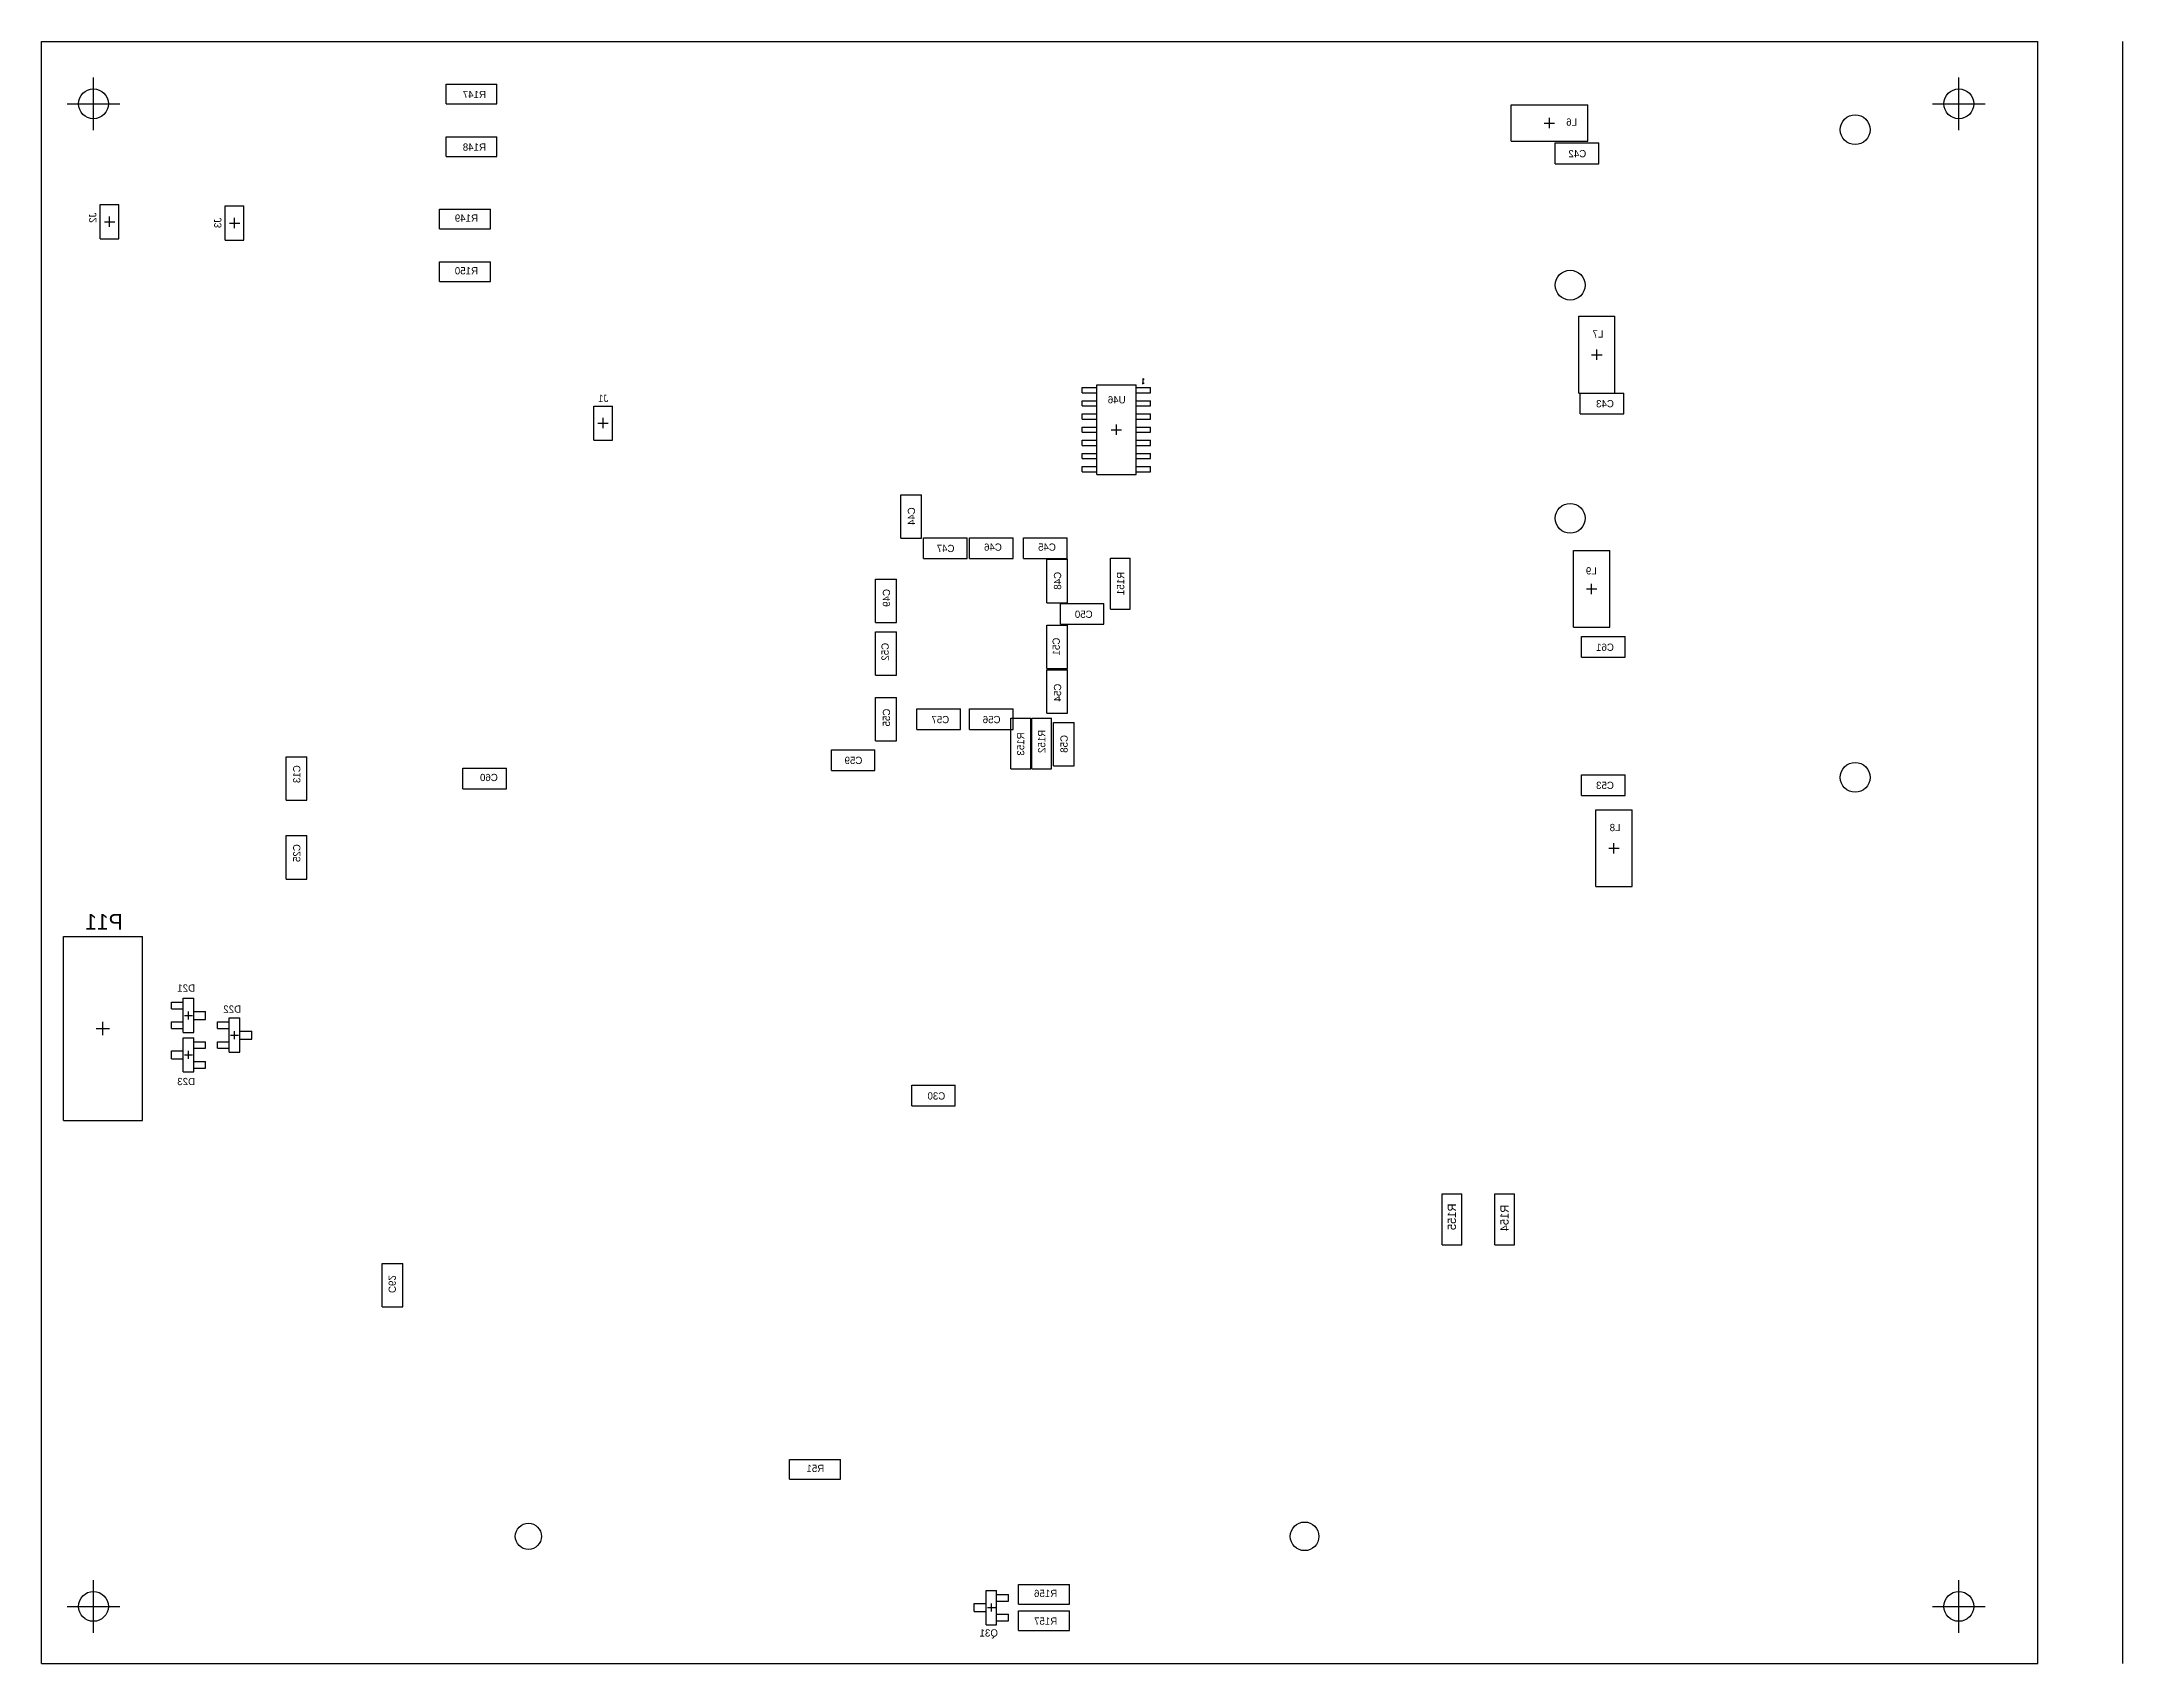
# Model space of a CAD drawing. Header units: millimetres. Extents: x 52 to 454, y 27 to 183.
# Drawn here: x 52.5 to 253.3, y 27 to 183.5 of the extents above; entities that cross this region are included whole.
import ezdxf

# ---------------------------------------------------------------- set-up
doc = ezdxf.new("R2010")
doc.units = ezdxf.units.MM
doc.layers.add('Mechanical15', color=255, linetype='Continuous')

msp = doc.modelspace()

# ---------------------------------------------------------------- texts
at = {"layer": 'Mechanical15', "text_generation_flag": 2}
for s, height, p in [('R147', 0.7, (95.38, 178.05)), ('L6', 0.7, (200.66, 175.39)), ('R148', 0.7, (95.38, 172.97)), ('C42', 0.7, (201.55, 172.34)), ('R149', 0.7, (94.61, 166.12)), ('R150', 0.7, (94.61, 161.04)), ('L7', 0.7, (203.2, 154.94)), ('J1', 0.7, (107.19, 148.72)), ('U46', 0.7, (157.1, 148.59)), ('C43', 0.7, (204.22, 148.21)), ('C47', 0.7, (140.59, 134.24)), ('C46', 0.7, (145.16, 134.37)), ('C45', 0.7, (150.37, 134.37)), ('L9', 0.7, (202.56, 132.08)), ('C50', 0.7, (153.92, 127.89)), ('C61', 0.7, (204.22, 124.71)), ('C57', 0.7, (140.08, 117.73)), ('C56', 0.7, (145.03, 117.73)), ('C59', 0.7, (131.7, 113.79)), ('C60', 0.7, (96.52, 112.14)), ('C53', 0.7, (204.22, 111.38)), ('L8', 0.7, (204.85, 107.31)), ('P11', 1.524, (60.33, 97.79)), ('D21', 0.7, (67.31, 91.82)), ('D22', 0.7, (71.75, 89.79)), ('D23', 0.7, (67.31, 82.8)), ('C30', 0.7, (139.7, 81.41)), ('R51', 0.7, (128.02, 45.47)), ('R156', 0.7, (150.5, 33.4)), ('Q31', 0.7, (144.78, 29.59)), ('R157', 0.7, (150.5, 30.73))]:
    msp.add_text(s, height=height, dxfattribs=at).set_placement(p)
for s, height, rotation, p in [('J2', 0.7, 90, (57.78, 167)), ('J3', 0.7, 90, (69.85, 166.5)), ('C44', 0.7, 90, (136.78, 138.56)), ('C49', 0.7, 90, (134.37, 130.68)), ('C48', 0.7, 90, (150.88, 132.33)), ('R151', 0.7, 90, (156.97, 132.33)), ('C52', 0.7, 90, (134.24, 125.48)), ('C51', 0.7, 90, (150.75, 125.98)), ('C54', 0.7, 90, (150.88, 121.54)), ('C55', 0.7, 90, (134.37, 119.13)), ('R153', 0.7, 90, (147.32, 116.84)), ('R152', 0.7, 90, (149.35, 117.09)), ('C58', 0.7, 90, (151.51, 116.59)), ('C13', 0.7, 90, (77.47, 113.67)), ('C25', 0.7, 90, (77.47, 106.05)), ('R155', 0.8, 90, (188.98, 71.37)), ('R154', 0.8, 90, (194.06, 71.25)), ('C62', 0.7, 270, (85.98, 62.74))]:
    msp.add_text(s, height=height, rotation=rotation, dxfattribs=at).set_placement(p)

# ---------------------------------------------------------------- linework, layer by layer
msp.add_line((253.28, 183.5), (253.28, 27))
at = {"layer": 'Mechanical15'}
for p, q in [((52.5, 183.5), (245.11, 183.5)), ((52.5, 27), (52.5, 183.5)), ((245.11, 27), (245.11, 183.5)), ((57.5, 174.96), (57.5, 180.04)), ((91.53, 177.48), (91.53, 179.39)), ((91.53, 179.39), (96.43, 179.39)), ((96.43, 177.48), (96.43, 179.39)), ((237.5, 174.96), (237.5, 180.04)), ((54.96, 177.5), (60.04, 177.5)), ((91.53, 177.48), (96.43, 177.48)), ((194.29, 177.39), (201.69, 177.39)), ((194.29, 173.89), (194.29, 177.39)), ((201.69, 173.89), (201.69, 177.39)), ((234.96, 177.5), (240.04, 177.5)), ((197.49, 175.64), (198.49, 175.64)), ((197.99, 175.14), (197.99, 176.14)), ((91.53, 172.4), (91.53, 174.31)), ((91.53, 174.31), (96.43, 174.31)), ((96.43, 172.4), (96.43, 174.31)), ((194.29, 173.89), (201.69, 173.89)), ((198.56, 171.72), (198.56, 173.72)), ((198.56, 173.72), (202.76, 173.72)), ((202.76, 171.72), (202.76, 173.72)), ((91.53, 172.4), (96.43, 172.4)), ((198.56, 171.72), (202.76, 171.72)), ((58.15, 167.77), (59.96, 167.77)), ((58.15, 164.47), (58.15, 167.77)), ((59.96, 164.47), (59.96, 167.77)), ((70.22, 167.64), (72.02, 167.64)), ((70.22, 164.34), (70.22, 167.64)), ((72.02, 164.34), (72.02, 167.64)), ((90.89, 167.32), (95.8, 167.32)), ((90.89, 165.42), (90.89, 167.32)), ((95.8, 165.42), (95.8, 167.32)), ((58.56, 166.12), (59.55, 166.12)), ((59.05, 165.62), (59.05, 166.62)), ((70.62, 165.99), (71.62, 165.99)), ((71.12, 165.49), (71.12, 166.49)), ((90.89, 165.42), (95.8, 165.42)), ((58.15, 164.47), (59.96, 164.47)), ((70.22, 164.34), (72.02, 164.34)), ((90.89, 162.24), (95.8, 162.24)), ((90.89, 160.34), (90.89, 162.24)), ((95.8, 160.34), (95.8, 162.24)), ((90.89, 160.34), (95.8, 160.34)), ((200.82, 149.59), (200.82, 156.99)), ((200.82, 156.99), (204.32, 156.99)), ((204.32, 149.59), (204.32, 156.99)), ((202.07, 153.29), (203.07, 153.29)), ((202.56, 152.79), (202.56, 153.79)), ((158.79, 150.5), (158.79, 150.99)), ((158.79, 150.99), (158.88, 150.91)), ((152.91, 149.61), (152.91, 150.11)), ((152.91, 150.11), (154.31, 150.11)), ((152.91, 149.61), (154.31, 149.61)), ((152.91, 148.84), (154.31, 148.84)), ((152.91, 148.34), (152.91, 148.84)), ((154.31, 150.37), (158.12, 150.37)), ((154.31, 141.73), (154.31, 150.37)), ((158.12, 141.73), (158.12, 150.37)), ((158.12, 150.11), (159.51, 150.11)), ((158.12, 149.61), (159.51, 149.61)), ((158.12, 148.84), (159.51, 148.84)), ((158.88, 150.5), (158.71, 150.5)), ((158.71, 150.5), (158.79, 150.5)), ((159.51, 149.61), (159.51, 150.11)), ((159.51, 148.34), (159.51, 148.84)), ((200.82, 149.59), (204.32, 149.59)), ((200.97, 149.59), (205.17, 149.59)), ((200.97, 147.59), (200.97, 149.59)), ((205.17, 147.59), (205.17, 149.59)), ((105.78, 148.33), (107.58, 148.33)), ((105.78, 145.04), (105.78, 148.33)), ((106.18, 146.69), (107.18, 146.69)), ((106.68, 146.19), (106.68, 147.18)), ((107.58, 145.04), (107.58, 148.33)), ((152.91, 148.34), (154.31, 148.34)), ((152.91, 147.57), (154.31, 147.57)), ((152.91, 147.07), (152.91, 147.57)), ((152.91, 147.07), (154.31, 147.07)), ((158.12, 148.34), (159.51, 148.34)), ((158.12, 147.57), (159.51, 147.57)), ((158.12, 147.07), (159.51, 147.07)), ((159.51, 147.07), (159.51, 147.57)), ((200.97, 147.59), (205.17, 147.59)), ((105.78, 145.04), (107.58, 145.04)), ((152.91, 145.8), (152.91, 146.3)), ((152.91, 146.3), (154.31, 146.3)), ((152.91, 145.8), (154.31, 145.8)), ((152.91, 144.53), (152.91, 145.03)), ((152.91, 145.03), (154.31, 145.03)), ((155.71, 146.05), (156.71, 146.05)), ((156.21, 145.55), (156.21, 146.55)), ((158.12, 146.3), (159.51, 146.3)), ((158.12, 145.8), (159.51, 145.8)), ((158.12, 145.03), (159.51, 145.03)), ((159.51, 145.8), (159.51, 146.3)), ((159.51, 144.53), (159.51, 145.03)), ((152.91, 144.53), (154.31, 144.53)), ((152.91, 143.26), (152.91, 143.76)), ((152.91, 143.76), (154.31, 143.76)), ((152.91, 143.26), (154.31, 143.26)), ((158.12, 144.53), (159.51, 144.53)), ((158.12, 143.76), (159.51, 143.76)), ((158.12, 143.26), (159.51, 143.26)), ((159.51, 143.26), (159.51, 143.76)), ((152.91, 142.49), (154.31, 142.49)), ((152.91, 141.99), (152.91, 142.49)), ((152.91, 141.99), (154.31, 141.99)), ((154.31, 141.73), (158.12, 141.73)), ((158.12, 142.49), (159.51, 142.49)), ((158.12, 141.99), (159.51, 141.99)), ((159.51, 141.99), (159.51, 142.49)), ((135.4, 139.77), (137.4, 139.77)), ((135.4, 135.57), (135.4, 139.77)), ((137.4, 135.57), (137.4, 139.77)), ((135.4, 135.57), (137.4, 135.57)), ((137.6, 133.62), (137.6, 135.62)), ((137.6, 135.62), (141.8, 135.62)), ((141.8, 133.62), (141.8, 135.62)), ((142.04, 135.62), (146.24, 135.62)), ((142.04, 133.62), (142.04, 135.62)), ((146.24, 133.62), (146.24, 135.62)), ((147.25, 133.62), (147.25, 135.62)), ((147.25, 135.62), (151.45, 135.62)), ((151.45, 133.62), (151.45, 135.62)), ((137.6, 133.62), (141.8, 133.62)), ((142.04, 133.62), (146.24, 133.62)), ((147.25, 133.62), (151.45, 133.62)), ((149.49, 129.35), (149.49, 133.55)), ((149.49, 133.55), (151.5, 133.55)), ((151.5, 129.35), (151.5, 133.55)), ((155.64, 133.64), (157.54, 133.64)), ((155.64, 128.74), (155.64, 133.64)), ((157.54, 128.74), (157.54, 133.64)), ((200.31, 126.98), (200.31, 134.38)), ((200.31, 134.38), (203.81, 134.38)), ((203.81, 126.98), (203.81, 134.38)), ((132.98, 127.44), (132.98, 131.64)), ((132.98, 131.64), (134.99, 131.64)), ((134.99, 127.44), (134.99, 131.64)), ((201.56, 130.68), (202.56, 130.68)), ((202.06, 130.18), (202.06, 131.18)), ((149.49, 129.35), (151.5, 129.35)), ((150.81, 129.27), (155.01, 129.27)), ((150.81, 127.27), (150.81, 129.27)), ((155.01, 127.27), (155.01, 129.27)), ((155.64, 128.74), (157.54, 128.74)), ((132.98, 127.44), (134.99, 127.44)), ((132.98, 126.56), (134.99, 126.56)), ((132.98, 122.36), (132.98, 126.56)), ((134.99, 122.36), (134.99, 126.56)), ((149.49, 127.19), (151.5, 127.19)), ((149.49, 122.99), (149.49, 127.19)), ((150.81, 127.27), (155.01, 127.27)), ((151.5, 122.99), (151.5, 127.19)), ((200.31, 126.98), (203.81, 126.98)), ((201.1, 126.1), (205.3, 126.1)), ((201.1, 124.09), (201.1, 126.1)), ((205.3, 124.09), (205.3, 126.1)), ((149.49, 122.99), (151.5, 122.99)), ((149.49, 122.88), (151.5, 122.88)), ((149.49, 118.68), (149.49, 122.88)), ((151.5, 118.68), (151.5, 122.88)), ((201.1, 124.09), (205.3, 124.09)), ((132.98, 122.36), (134.99, 122.36)), ((132.98, 120.21), (134.99, 120.21)), ((132.98, 116.01), (132.98, 120.21)), ((134.99, 116.01), (134.99, 120.21)), ((136.96, 119.11), (141.16, 119.11)), ((136.96, 117.11), (136.96, 119.11)), ((141.16, 117.11), (141.16, 119.11)), ((142.04, 117.11), (142.04, 119.11)), ((142.04, 119.11), (146.24, 119.11)), ((146.24, 117.11), (146.24, 119.11)), ((149.49, 118.68), (151.5, 118.68)), ((136.96, 117.11), (141.16, 117.11)), ((142.04, 117.11), (146.24, 117.11)), ((146.04, 118.22), (147.94, 118.22)), ((146.04, 113.32), (146.04, 118.22)), ((147.94, 113.32), (147.94, 118.22)), ((148.04, 113.32), (148.04, 118.22)), ((148.04, 118.22), (149.94, 118.22)), ((149.94, 113.32), (149.94, 118.22)), ((150.13, 113.6), (150.13, 117.8)), ((150.13, 117.8), (152.13, 117.8)), ((152.13, 113.6), (152.13, 117.8)), ((76.09, 114.49), (78.09, 114.49)), ((76.09, 110.29), (76.09, 114.49)), ((78.09, 110.29), (78.09, 114.49)), ((128.71, 115.17), (132.91, 115.17)), ((128.71, 113.17), (128.71, 115.17)), ((132.91, 113.17), (132.91, 115.17)), ((132.98, 116.01), (134.99, 116.01)), ((93.15, 113.4), (97.35, 113.4)), ((93.15, 111.39), (93.15, 113.4)), ((97.35, 111.39), (97.35, 113.4)), ((128.71, 113.17), (132.91, 113.17)), ((146.04, 113.32), (147.94, 113.32)), ((148.04, 113.32), (149.94, 113.32)), ((150.13, 113.6), (152.13, 113.6)), ((201.1, 110.76), (201.1, 112.76)), ((201.1, 112.76), (205.3, 112.76)), ((205.3, 110.76), (205.3, 112.76)), ((93.15, 111.39), (97.35, 111.39)), ((201.1, 110.76), (205.3, 110.76)), ((76.09, 110.29), (78.09, 110.29)), ((202.47, 101.96), (202.47, 109.36)), ((202.47, 109.36), (205.97, 109.36)), ((205.97, 101.96), (205.97, 109.36)), ((76.09, 102.68), (76.09, 106.88)), ((76.09, 106.88), (78.09, 106.88)), ((78.09, 102.68), (78.09, 106.88)), ((203.72, 105.66), (204.72, 105.66)), ((204.22, 105.16), (204.22, 106.16)), ((76.09, 102.68), (78.09, 102.68)), ((202.47, 101.96), (205.97, 101.96)), ((54.61, 79.38), (54.61, 97.16)), ((54.61, 97.16), (62.23, 97.16)), ((62.23, 79.38), (62.23, 97.16)), ((65.02, 90.17), (65.02, 90.8)), ((65.02, 90.8), (66.17, 90.8)), ((66.17, 87.88), (66.17, 91.19)), ((66.17, 91.19), (67.18, 91.19)), ((67.18, 87.88), (67.18, 91.19)), ((58.42, 87.63), (58.42, 88.9)), ((65.02, 90.17), (66.17, 90.17)), ((65.02, 88.27), (65.02, 88.9)), ((65.02, 88.9), (66.17, 88.9)), ((66.29, 89.53), (67.06, 89.53)), ((66.67, 89.15), (66.67, 89.92)), ((67.18, 89.92), (68.33, 89.92)), ((67.18, 89.15), (68.33, 89.15)), ((68.33, 89.15), (68.33, 89.92)), ((69.47, 88.27), (69.47, 88.9)), ((69.47, 88.9), (70.61, 88.9)), ((70.61, 85.98), (70.61, 89.28)), ((70.61, 89.28), (71.63, 89.28)), ((71.63, 85.98), (71.63, 89.28)), ((57.78, 88.27), (59.05, 88.27)), ((65.02, 88.27), (66.17, 88.27)), ((66.17, 87.88), (67.18, 87.88)), ((66.17, 84.07), (66.17, 87.38)), ((66.17, 87.38), (67.18, 87.38)), ((67.18, 84.07), (67.18, 87.38)), ((67.18, 86.99), (68.33, 86.99)), ((67.18, 86.36), (68.33, 86.36)), ((68.33, 86.36), (68.33, 86.99)), ((69.47, 88.27), (70.61, 88.27)), ((69.47, 86.36), (69.47, 86.99)), ((69.47, 86.99), (70.61, 86.99)), ((69.47, 86.36), (70.61, 86.36)), ((70.74, 87.63), (71.5, 87.63)), ((71.12, 87.25), (71.12, 88.01)), ((71.63, 88.01), (72.77, 88.01)), ((71.63, 87.25), (72.77, 87.25)), ((72.77, 87.25), (72.77, 88.01)), ((65.02, 85.34), (65.02, 86.11)), ((65.02, 86.11), (66.17, 86.11)), ((65.02, 85.34), (66.17, 85.34)), ((66.29, 85.72), (67.06, 85.72)), ((66.67, 85.34), (66.67, 86.11)), ((67.18, 85.09), (68.33, 85.09)), ((67.18, 84.45), (68.33, 84.45)), ((68.33, 84.45), (68.33, 85.09)), ((70.61, 85.98), (71.63, 85.98)), ((66.17, 84.07), (67.18, 84.07)), ((136.46, 80.79), (136.46, 82.79)), ((136.46, 82.79), (140.66, 82.79)), ((140.66, 80.79), (140.66, 82.79)), ((136.46, 80.79), (140.66, 80.79)), ((54.61, 79.38), (62.23, 79.38)), ((187.64, 67.4), (187.64, 72.3)), ((187.64, 72.3), (189.55, 72.3)), ((189.55, 67.4), (189.55, 72.3)), ((192.72, 72.3), (194.63, 72.3)), ((192.72, 67.4), (192.72, 72.3)), ((194.63, 67.4), (194.63, 72.3)), ((187.64, 67.4), (189.55, 67.4)), ((192.72, 67.4), (194.63, 67.4)), ((85.36, 61.4), (85.36, 65.6)), ((85.36, 65.6), (87.36, 65.6)), ((87.36, 61.4), (87.36, 65.6)), ((85.36, 61.4), (87.36, 61.4)), ((124.68, 44.77), (124.68, 46.67)), ((124.68, 46.67), (129.58, 46.67)), ((129.58, 44.77), (129.58, 46.67)), ((124.68, 44.77), (129.58, 44.77)), ((57.5, 29.96), (57.5, 35.04)), ((146.77, 34.61), (151.68, 34.61)), ((146.77, 32.7), (146.77, 34.61)), ((151.68, 32.7), (151.68, 34.61)), ((237.5, 29.96), (237.5, 35.04)), ((54.96, 32.5), (60.04, 32.5)), ((142.49, 32.77), (143.64, 32.77)), ((142.49, 32), (142.49, 32.77)), ((143.64, 34.04), (144.65, 34.04)), ((143.64, 30.73), (143.64, 34.04)), ((143.76, 32.38), (144.53, 32.38)), ((144.15, 32), (144.15, 32.77)), ((144.65, 30.73), (144.65, 34.04)), ((144.65, 33.66), (145.8, 33.66)), ((144.65, 33.02), (145.8, 33.02)), ((145.8, 33.02), (145.8, 33.66)), ((146.77, 32.7), (151.68, 32.7)), ((234.96, 32.5), (240.04, 32.5)), ((142.49, 32), (143.64, 32)), ((143.64, 30.73), (144.65, 30.73)), ((144.65, 31.75), (145.8, 31.75)), ((144.65, 31.11), (145.8, 31.11)), ((145.8, 31.11), (145.8, 31.75)), ((146.77, 32.07), (151.68, 32.07)), ((146.77, 30.16), (146.77, 32.07)), ((146.77, 30.16), (151.68, 30.16)), ((151.68, 30.16), (151.68, 32.07)), ((52.5, 27), (245.11, 27))]:
    msp.add_line(p, q, dxfattribs=at)
for centre, radius in [((57.5, 177.5), 1.44), ((237.5, 177.5), 1.44), ((227.5, 175), 1.44), ((200, 160), 1.44), ((200, 137.5), 1.44), ((227.5, 112.5), 1.44), ((99.47, 39.26), 1.26), ((174.37, 39.26), 1.38), ((57.5, 32.5), 1.44), ((237.5, 32.5), 1.44)]:
    msp.add_circle(centre, radius, dxfattribs=at)

msp.set_redraw_order([(e.dxf.handle, doc.entitydb.next_handle()) for e in msp.query("TEXT MTEXT ATTDEF DIMENSION ARC_DIMENSION")])  # texts and dimensions are drawn at this point

doc.saveas('drawing.dxf')
